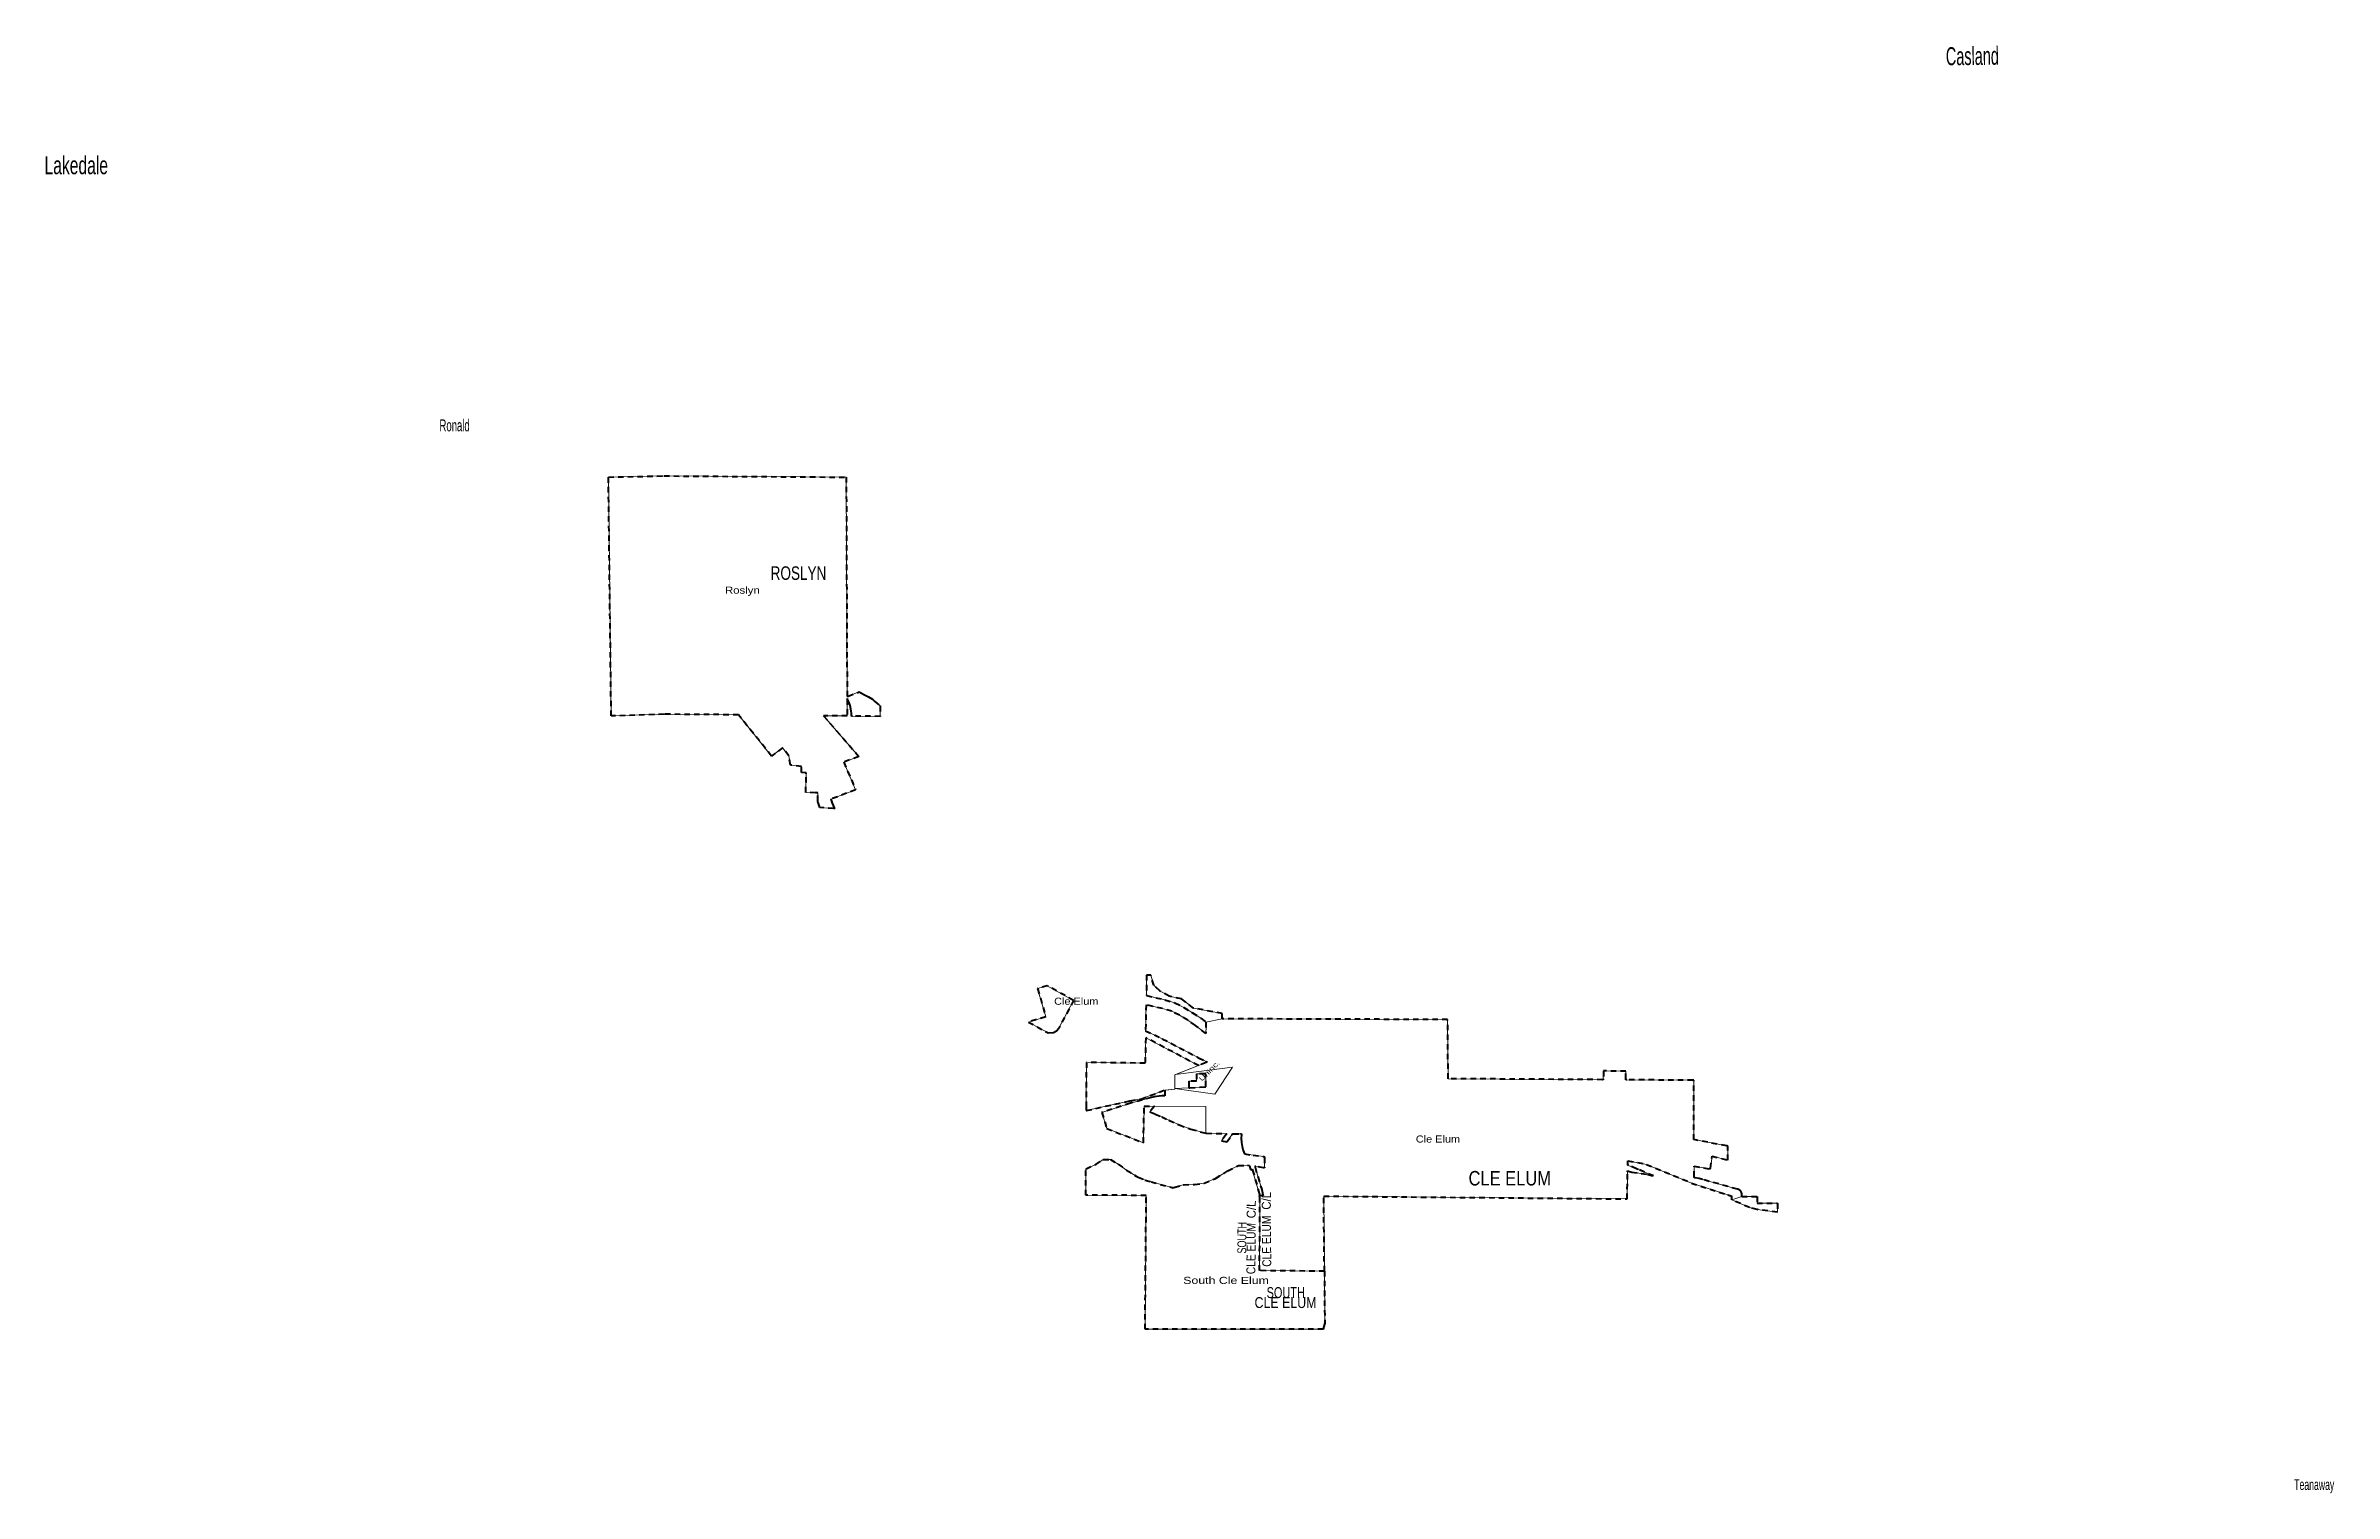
# Model space of a CAD drawing. Header units: feet. Extents: x -903180 to 1023491, y -707744 to 564635.
# Drawn here: x -13736 to 37097, y -120294 to -88130 of the extents above; entities that cross this region are included whole.
import ezdxf

# ---------------------------------------------------------------- set-up
doc = ezdxf.new("R2010")
doc.units = ezdxf.units.FT
doc.header["$LTSCALE"] = 80
doc.linetypes.add('SHORT_DASHED', pattern=[2.7, 1.5, -1.2])
doc.layers.add('13', color=7, linetype='SHORT_DASHED', lineweight=40)
doc.layers.add('58', color=7, linetype='Continuous', lineweight=13)
for name, color, linetype in [('14', 7, 'Continuous'), ('15', 7, 'Continuous'), ('16', 7, 'Continuous'), ('36', 7, 'Continuous')]:
    doc.layers.add(name, color=color, linetype=linetype)

msp = doc.modelspace()

# ---------------------------------------------------------------- texts
at = {"layer": '14'}
for s, height, width, p in [('ROSLYN', 300, 0.75, (2365.35, -99998)), ('CLE ELUM', 322.1, 0.85, (17868.05, -113455.72)), ('SOUTH', 242, 0.75, (13382.53, -115956.72)), ('CLE ELUM', 242, 0.85, (13114.14, -116177.96))]:
    msp.add_text(s, height=height, dxfattribs=dict(at, width=width)).set_placement(p)
at = {"layer": '15'}
for s, rotation, width, p in [('C/L', 89.492, 0.95, (13139.7, -114185.36)), ('C/L', 89.46, 0.95, (13473.97, -113994.85)), ('SOUTH', 89.492, 0.75, (12930.91, -114968.81)), ('CLE ELUM', 89.492, 0.85, (13132.41, -115426.94)), ('CLE ELUM', 90.547, 0.85, (13486.71, -115260.94))]:
    msp.add_text(s, height=200, rotation=rotation, dxfattribs=dict(at, width=width)).set_placement(p)
at = {"layer": '16', "width": 0.6}
msp.add_text('Casland', height=400, rotation=0.63, dxfattribs=at).set_placement((28472.04, -88564.17))
at = {"layer": '16'}
for s, height, width, p in [('Lakedale', 400, 0.65, (-13764.61, -90985.07)), ('Ronald', 264, 0.6, (-4990.51, -96697.99)), ('Teanaway', 240, 0.6, (36209, -120221.85))]:
    msp.add_text(s, height=height, dxfattribs=dict(at, width=width)).set_placement(p)
at = {"layer": '36'}
for s, width, p in [('Roslyn', 1.2, (1351.41, -100306.93)), ('Cle Elum', 1.15, (8662.37, -109439.96)), ('Cle Elum', 1.15, (16696.83, -112501.88)), ('South Cle Elum', 1.3, (11529.7, -115643.34))]:
    msp.add_text(s, height=157.5, dxfattribs=dict(at, width=width)).set_placement(p)
at = {"layer": '36', "width": 1.35}
msp.add_text('Uninc.', height=113, rotation=45, dxfattribs=at).set_placement((11943.72, -111152.23))

# ---------------------------------------------------------------- linework, layer by layer
at = {"layer": '13'}
msp.add_line((9094.73, -109341.83), (8766.58, -109958.98), dxfattribs=at)
for points in [[(3785.75, -105083.95), (3765.72, -105082.41), (3460.81, -105058.95), (3418.74, -104948.81), (3411.18, -104929.02), (3411.31, -104908.81), (3412.5, -104729.86), (3364.02, -104727.84), (3148.45, -104719.87), (3154.37, -104308.98), (3154.69, -104286.87), (3134.66, -104285.63), (3047.52, -104280.26), (3048.09, -104142.6), (2809.05, -104114.52), (2769.7, -103908.89), (2632.25, -103731.11), (2387.74, -103913.56), (1649.68, -102997.15), (-2.19, -102983.67), (-1175.99, -103022.54), (-1238.78, -97714.18), (-1.16, -97688.99), (4044.72, -97715.92), (4063.7, -102571.93), (4063.78, -102593.08), (4083.78, -102585.12), (4332.78, -102485.95), (4384.16, -102518.48), (4451.56, -102554.29), (4540.01, -102594.32), (4624.24, -102646.98), (4622.14, -102644.88), (4679, -102697.54), (4797.62, -102800.76), (4799.97, -103031.16), (4181.45, -103024.31), (4161.43, -103024.09), (4160.76, -103004.6), (4159.24, -102960.1), (4148.47, -102875.03), (4128.87, -102791.54), (4100.64, -102710.56), (4073.94, -102653.86), (4063.95, -102632.63), (4064.03, -102653.86), (4065.47, -103023.02), (3542.87, -103017.48), (4323.02, -103924.99), (3988.54, -104048.53), (4252.84, -104663.99), (3698.93, -104874.73), (3734.58, -104959.92), (3777.5, -105063.95)], [(11657.84, -111289.06), (11677.84, -111287.79), (12009.42, -111266.69), (12029.46, -111265.42), (12029.53, -111251.92), (12030.88, -110994.04), (12030.99, -110974.04), (12010.76, -110973.93), (11828, -110972.92), (11826.05, -111136.8), (11657.84, -111141.11), (11657.84, -111269.4)]]:
    msp.add_lwpolyline(points, close=True, dxfattribs=at)
for points in [[(9094.73, -109341.83), (8508.83, -109017.06), (8296.53, -109081.97), (8475.7, -109706.79), (8093.18, -109823.74), (8529.8, -110065.76)], [(12397.33, -109752.18), (12398.32, -109637.19), (11761.24, -109513.35), (11489.71, -109308.73), (11220.72, -109251.56), (11012.87, -109131.56), (10875.39, -109007.77), (10811.16, -108783.8), (10715.94, -108784.11), (10712.59, -109234.39), (11122.37, -109331.25), (11345.36, -109394.78), (11540.2, -109497.72), (11734.58, -109615.92), (11923.27, -109740.29), (12034.85, -109824.99)], [(11072.18, -109524.91), (10703.65, -109440.99), (10695.03, -110017.5), (11065.93, -110193.72), (11865.03, -110615.24), (11870.54, -110618.12), (12037.15, -110702.7), (12061.19, -110714.9), (12037.15, -110724.43), (11869.48, -110790.87), (10696.77, -110171.11), (10685.57, -110736.83), (9378.46, -110722.77), (9373.36, -111706.73), (9373.52, -111789.12), (9380.27, -111790.09), (10348.66, -111574.77), (10590.68, -111533.99), (11121.77, -111335.88)], [(12034.85, -109824.99), (12033.76, -110076.75), (11805, -109901.6), (11629.11, -109785.86), (11444.11, -109673.15), (11280.49, -109584.25), (11072.18, -109524.91)], [(23937.73, -113698.3), (23937.73, -113632.27), (23934.41, -113620.47), (23929.59, -113608.22), (23923.5, -113596.53), (23916.23, -113585.55), (23907.85, -113575.38), (23898.46, -113566.15), (23888.15, -113557.95), (23877.04, -113550.87), (23865.25, -113544.99), (23852.91, -113540.38), (23840.16, -113537.08), (23061.7, -113320.7), (22989.52, -113300.9), (22896.92, -113283.94), (22876.92, -113280.28), (22876.88, -113260.29), (22876.42, -113024.89), (23216.87, -113084.99), (23236.94, -113088.54), (23239.69, -113069.04), (23276.8, -112806.08), (23626.82, -112890.71), (23626.74, -112600.64), (23626.74, -112580.93), (23605.26, -112576.77), (22875.26, -112435.51), (22872.71, -111137.23), (22872.67, -111117.23), (22852.67, -111117.1), (21382.73, -111107.75), (21362.83, -111107.62), (21362.95, -111087.62), (21363.97, -110914.23), (20862.55, -110911.26), (20861.52, -111085.52), (20861.41, -111104.43), (20841.4, -111104.3), (17415.01, -111082.5), (17403.3, -109768.31), (12397.33, -109752.18)], [(8529.8, -110065.76), (8645.41, -110055.53), (8712.99, -110017.78), (8766.58, -109958.98)], [(11121.77, -111335.88), (11122.17, -111354.02), (11124.12, -111441.67), (11124.55, -111461.09), (11104.56, -111461.72), (11053.46, -111463.34), (10923.5, -111478.22), (10821.65, -111499.48), (10358.53, -111627.4), (9720.88, -111834.21), (9833.91, -112192.37), (10647.13, -112505.58), (10662.03, -111691.97), (10888.28, -111693.25), (10788.92, -111819.73), (10909.73, -111867.63), (11053.38, -111932.55), (11208.84, -112005.75), (11438.31, -112111.55), (11700.8, -112205.04), (11965.77, -112277.63), (12029.18, -112295.47), (12048.26, -112295.84), (12481.15, -112304.2), (12501.83, -112304.6), (12486.44, -112324.59), (12380.77, -112461.86), (12501.56, -112484.5), (12610.74, -112326.97), (12624.59, -112306.98), (12644.09, -112307.36), (12804.45, -112310.45), (12825.56, -112310.86), (12824.45, -112330.84), (12820.28, -112406.11), (12824.82, -112498.11), (12838.95, -112589.12), (12862.52, -112678.16), (12890.25, -112752.66), (13083.48, -112783.41), (13318.06, -112812.91), (13338.11, -112815.43), (13337.83, -112839.97), (13335.4, -113047.35), (13335.21, -113064), (13315.17, -113061.04), (13139.7, -113035.13), (13120.19, -113032.25), (13125.7, -113050.62), (13273.39, -113542.65), (13276.93, -113554.45), (13282.56, -113582.65), (13299.3, -113666.51), (13303.44, -113687.24), (13283.29, -113687.25), (13248.02, -113687.26), (13227.27, -113687.27)], [(14665.95, -115360.38), (14673.15, -116515.36), (14648.85, -116613.8), (14643.31, -116645.49), (10682.37, -116650.78), (10708.77, -113675.43), (9364.16, -113672.07), (9367.6, -113087.44), (9370.67, -113086.25), (9585.64, -112989.5), (9754.36, -112880.71), (9911.16, -112876.59), (10082.16, -112983.14), (10269.27, -113111.82), (10484.53, -113250.54), (10529.67, -113270.84), (10684.2, -113334.48), (10814.8, -113374.24), (11284.82, -113503.82), (11305.26, -113509.45), (11324.82, -113502.26), (11343.2, -113495.51), (11532.09, -113439.04), (11777.33, -113432.84), (11992.38, -113402.51), (12249.56, -113301.71), (12518.71, -113130.47), (12757.78, -113011.57), (12956.78, -113007.42), (13000.62, -113014.09), (13018.59, -113081.15), (13024.33, -113102.55), (13043.95, -113097.57), (13044.45, -113097.44), (13064.21, -113092.43), (13070.25, -113113.25), (13205.66, -113580.24), (13223.34, -113655.95), (13227.27, -113687.27)], [(14665.95, -115360.38), (14650.57, -113692.7), (21391.19, -113754.13), (21400.68, -113150.02), (21400.99, -113130.28), (21420.09, -113135.82), (21491.98, -113156.67), (21846.65, -113211.12), (21974.28, -113240.9), (21636.21, -113099.78), (21616.21, -113091.43), (21596.21, -113083.07), (21423.24, -113010.88), (21403.48, -113002.63), (21403.87, -112982.53), (21405.31, -112909.02), (21820.62, -112985.67), (22820.57, -113400.42), (23630.69, -113663.85), (23646.57, -113668.9), (23712.87, -113695.95)], [(14665.95, -115360.38), (13225.07, -115347.84), (13234.98, -113800.49), (13235.08, -113784.28), (13234.12, -113760.49), (13233.01, -113733.1), (13227.27, -113687.27)], [(23937.73, -113698.3), (24278.84, -113701.87), (24279.07, -113851.87), (24728.84, -113851.55), (24728.84, -114048.55), (24279.48, -113991.87), (24107.53, -113946.66), (23712.87, -113770.95), (23712.87, -113695.95)]]:
    msp.add_lwpolyline(points, dxfattribs=at)
at = {"layer": '58'}
for points in [[(3785.75, -105083.95), (3765.72, -105082.41), (3460.81, -105058.95), (3418.74, -104948.81), (3411.18, -104929.02), (3411.31, -104908.81), (3412.5, -104729.86), (3364.02, -104727.84), (3148.45, -104719.87), (3154.37, -104308.98), (3154.69, -104286.87), (3134.66, -104285.63), (3047.52, -104280.26), (3048.09, -104142.6), (2809.05, -104114.52), (2769.7, -103908.89), (2632.25, -103731.11), (2387.74, -103913.56), (1649.68, -102997.15), (-2.19, -102983.67), (-1175.99, -103022.54), (-1238.78, -97714.18), (-1.16, -97688.99), (4044.72, -97715.92), (4063.7, -102571.93), (4063.78, -102593.08), (4083.78, -102585.12), (4332.78, -102485.95), (4384.16, -102518.48), (4451.56, -102554.29), (4540.01, -102594.32), (4624.24, -102646.98), (4622.14, -102644.88), (4679, -102697.54), (4797.62, -102800.76), (4799.97, -103031.16), (4181.45, -103024.31), (4161.43, -103024.09), (4160.76, -103004.6), (4159.24, -102960.1), (4148.47, -102875.03), (4128.87, -102791.54), (4100.64, -102710.56), (4073.94, -102653.86), (4063.95, -102632.63), (4064.03, -102653.86), (4065.47, -103023.02), (3542.87, -103017.48), (4323.02, -103924.99), (3988.54, -104048.53), (4252.84, -104663.99), (3698.93, -104874.73), (3734.58, -104959.92), (3777.5, -105063.95)], [(8093.18, -109823.74), (8529.8, -110065.76), (8645.41, -110055.53), (8712.99, -110017.78), (8766.58, -109958.98), (9094.73, -109341.83), (8508.83, -109017.06), (8296.53, -109081.97), (8475.7, -109706.79)], [(10715.94, -108784.11), (10712.59, -109234.39), (11122.37, -109331.25), (11345.36, -109394.78), (11540.2, -109497.72), (11734.58, -109615.92), (11923.27, -109740.29), (12034.85, -109824.99), (12397.33, -109752.18), (12398.32, -109637.19), (11761.24, -109513.35), (11489.71, -109308.73), (11220.72, -109251.56), (11012.87, -109131.56), (10875.39, -109007.77), (10811.16, -108783.8)], [(10696.77, -110171.11), (11869.48, -110790.87), (11340.66, -111000.44), (11345.46, -111314.52), (11121.77, -111335.88), (10596.47, -111531.83), (10352.43, -111572.18), (9372.2, -111792.11), (9373.36, -111706.73), (9378.46, -110722.77), (10685.57, -110736.83)], [(11344.46, -111297.8), (11340.92, -111020.71), (11340.66, -111000.44), (11359.98, -110992.78), (12626.27, -110826.72), (12234.94, -111425.94), (11344.46, -111297.8), (11657.84, -111289.06), (12029.46, -111265.42), (12030.99, -110974.04), (12010.76, -110973.93), (11828, -110972.92), (11826.05, -111136.8), (11657.84, -111141.11), (11657.84, -111289.06)], [(12029.22, -112275.45), (12029.18, -112295.47), (11700.8, -112205.04), (11438.31, -112111.55), (11208.84, -112005.75), (11053.38, -111932.55), (10909.73, -111867.63), (10788.92, -111819.73), (10888.28, -111693.25), (12030.44, -111699.86)], [(24279.07, -113851.87), (24728.84, -113851.55), (24728.84, -114048.55), (24279.48, -113991.87), (24107.53, -113946.66), (23712.87, -113770.95), (23937.73, -113698.3), (24278.84, -113701.87)]]:
    msp.add_lwpolyline(points, close=True, dxfattribs=at)
for points in [[(14665.95, -115360.38), (14650.57, -113692.7), (21391.19, -113754.13), (21400.68, -113150.02), (21400.99, -113130.28), (21420.09, -113135.82), (21491.98, -113156.67), (21846.65, -113211.12), (21974.28, -113240.9), (21636.21, -113099.78), (21616.21, -113091.43), (21596.21, -113083.07), (21423.24, -113010.88), (21403.48, -113002.63), (21403.87, -112982.53), (21405.31, -112909.02), (21820.62, -112985.67), (22820.57, -113400.42), (23630.69, -113663.85), (23646.57, -113668.9), (23712.87, -113695.95), (23712.87, -113770.95), (23937.73, -113698.05), (23937.73, -113632.27), (23934.41, -113620.47), (23929.59, -113608.22), (23923.5, -113596.53), (23916.23, -113585.55), (23907.85, -113575.38), (23898.46, -113566.15), (23888.15, -113557.95), (23877.04, -113550.87), (23865.25, -113544.99), (23852.91, -113540.38), (23840.16, -113537.08), (23061.7, -113320.7), (22989.52, -113300.9), (22896.92, -113283.94), (22876.92, -113280.28), (22876.88, -113260.29), (22876.42, -113024.89), (23216.87, -113084.99), (23236.94, -113088.54), (23239.69, -113069.04), (23276.8, -112806.08), (23626.82, -112890.71), (23626.74, -112600.64), (23626.74, -112580.93), (23605.26, -112576.77), (22875.26, -112435.51), (22872.71, -111137.23), (22872.67, -111117.23), (22852.67, -111117.1), (21382.73, -111107.75), (21362.83, -111107.62), (21362.95, -111087.62), (21363.97, -110914.23), (20862.55, -110911.26), (20861.52, -111085.52), (20861.41, -111104.43), (20841.4, -111104.3), (17415.01, -111082.5), (17403.3, -109768.31), (12397.33, -109752.18), (12034.85, -109824.99), (12036.61, -109906.11), (12036.5, -109927.04), (12033.76, -110076.75), (11805, -109901.6), (11629.11, -109785.86), (11444.11, -109673.15), (11280.49, -109584.25), (11072.18, -109524.91), (10703.65, -109440.99), (10695.03, -110017.5), (11065.93, -110193.72), (11865.03, -110615.24), (11870.54, -110618.12), (12037.15, -110702.7), (12061.19, -110714.9), (12037.15, -110724.43), (11359.98, -110992.78), (12626.27, -110826.72), (12234.94, -111425.94), (11344.46, -111297.8), (11345.46, -111314.52), (11141.73, -111333.97), (11121.77, -111335.88), (11122.17, -111354.02), (11124.12, -111441.67), (11124.55, -111461.09), (11104.56, -111461.72), (11053.46, -111463.34), (10923.5, -111478.22), (10821.65, -111499.48), (10358.53, -111627.4), (9720.88, -111834.21), (9833.91, -112192.37), (10647.13, -112505.58)], [(10647.13, -112505.58), (10662.03, -111691.97), (12030.44, -111699.86), (12029.22, -112275.45), (12029.18, -112295.47), (12048.26, -112295.84), (12481.15, -112304.2), (12501.83, -112304.6), (12486.44, -112324.59), (12380.77, -112461.86), (12501.56, -112484.5), (12610.74, -112326.97), (12624.59, -112306.98), (12644.09, -112307.36), (12804.45, -112310.45), (12825.56, -112310.86), (12824.45, -112330.84), (12820.28, -112406.11), (12824.82, -112498.11), (12838.95, -112589.12), (12862.52, -112678.16), (12890.25, -112752.66), (13083.48, -112783.41), (13318.06, -112812.91), (13338.11, -112815.43), (13337.83, -112839.97), (13335.4, -113047.35), (13335.21, -113064), (13315.17, -113061.04), (13139.7, -113035.13), (13120.19, -113032.25), (13125.7, -113050.62), (13273.39, -113542.65), (13276.93, -113554.45), (13282.56, -113582.65), (13299.3, -113666.51), (13303.44, -113687.24), (13283.29, -113687.25), (13248.02, -113687.26), (13227.27, -113687.27)], [(14665.95, -115360.38), (14673.15, -116515.36), (14648.85, -116613.8), (14643.31, -116645.49), (10682.37, -116650.78), (10708.77, -113675.43), (9364.16, -113672.07), (9367.6, -113087.44), (9370.67, -113086.25), (9585.64, -112989.5), (9754.36, -112880.71), (9911.16, -112876.59), (10082.16, -112983.14), (10269.27, -113111.82), (10484.53, -113250.54), (10529.67, -113270.84), (10684.2, -113334.48), (10814.8, -113374.24), (11284.82, -113503.82), (11305.26, -113509.45), (11324.82, -113502.26), (11343.2, -113495.51), (11532.09, -113439.04), (11777.33, -113432.84), (11992.38, -113402.51), (12249.56, -113301.71), (12518.71, -113130.47), (12757.78, -113011.57), (12956.78, -113007.42), (13000.62, -113014.09), (13018.59, -113081.15), (13024.33, -113102.55), (13043.95, -113097.57), (13044.45, -113097.44), (13064.21, -113092.43), (13070.25, -113113.25), (13205.66, -113580.24), (13223.34, -113655.95), (13227.27, -113687.27)], [(13227.27, -113687.27), (13233.01, -113733.1), (13234.12, -113760.49), (13235.08, -113784.28), (13234.98, -113800.49), (13225.07, -115347.84), (14665.95, -115360.38)], [(13227.27, -113687.27), (13233.01, -113733.1), (13234.12, -113760.49), (13235.08, -113784.28), (13234.98, -113800.49), (13225.07, -115347.84), (14665.95, -115360.38)]]:
    msp.add_lwpolyline(points, dxfattribs=at)

msp.set_redraw_order([(e.dxf.handle, doc.entitydb.next_handle()) for e in msp.query("TEXT MTEXT ATTDEF DIMENSION ARC_DIMENSION")])  # texts and dimensions are drawn at this point

doc.saveas('drawing.dxf')
